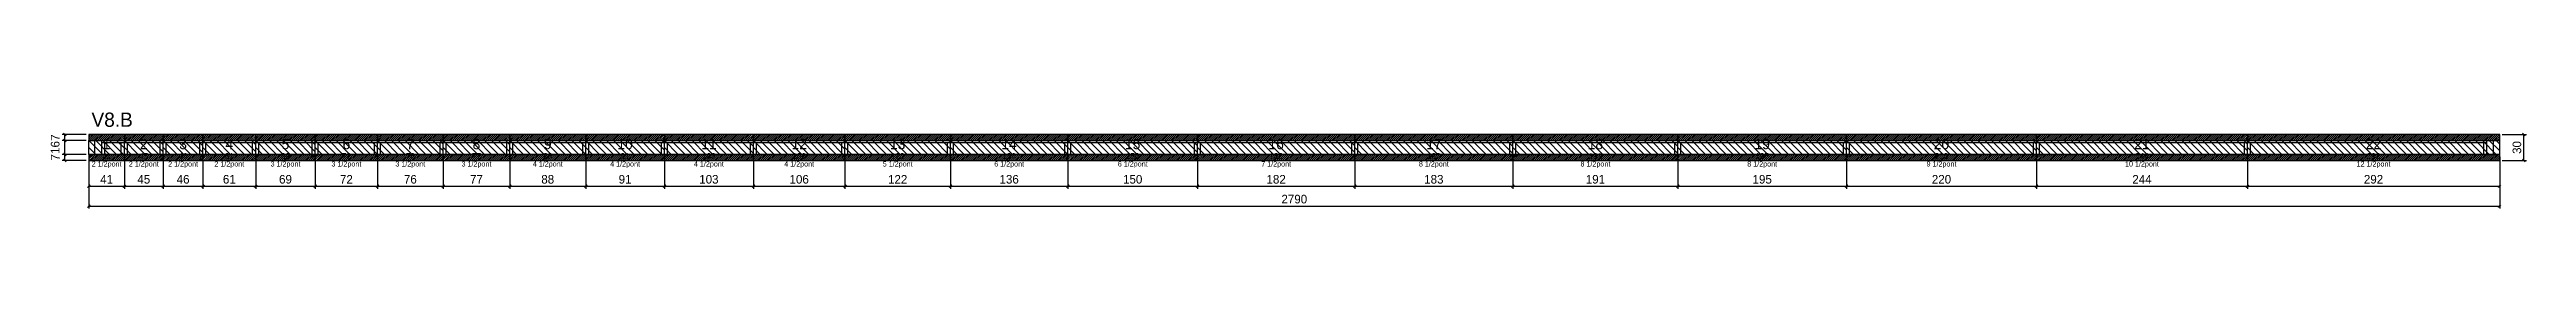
# Model space of a CAD drawing. Extents: x -69 to 5853, y -79 to 33.
# Drawn here: x 2986 to 5853, y -79 to 33 of the extents above; entities that cross this region are included whole.
import ezdxf
from ezdxf.enums import TextEntityAlignment as Align

# ---------------------------------------------------------------- set-up
doc = ezdxf.new("R2010")
doc.units = 0
for name, color, linetype in [('5', 5, 'Continuous'), ('COTA', 241, 'Continuous'), ('NOMENCLATURA', 7, 'Continuous'), ('Painéis', 200, 'Continuous'), ('Reaproveitamento', 30, 'Continuous'), ('SARR_2.2x7', 40, 'Continuous'), ('SARR_3.5x7', 81, 'Continuous'), ('SCO-___-LAJ', 224, 'Continuous'), ('texto', 7, 'Continuous')]:
    doc.layers.add(name, color=color, linetype=linetype)
doc.dimstyles.new('PAINEL', dxfattribs={"dimtxt": 10, "dimasz": 3, "dimexe": 3, "dimexo": 3, "dimgap": 3, "dimtad": 1, "dimblk": 'OBLIQUE', "dimblk1": 'OBLIQUE', "dimcen": 2.5, "dimclrd": 4, "dimclre": 4, "dimclrt": 240, "dimazin": 3, "dimtfac": 1, "dimtmove": 0, "dimatfit": 3})

msp = doc.modelspace()

# ---------------------------------------------------------------- texts
at = {"layer": '5'}
for s, height, p in [('1', 12, (3052.5, -4)), ('2', 12, (3095.5, -4)), ('3', 12, (3141, -4)), ('4', 12, (3194.5, -4)), ('5', 12, (3259.5, -4)), ('6', 12, (3330, -4)), ('7', 12, (3404, -4)), ('8', 12, (3480.5, -4)), ('9', 12, (3563, -4)), ('10', 12, (3652.5, -4)), ('11', 12, (3749.5, -4)), ('12', 12, (3854, -4)), ('13', 12, (3968, -4)), ('14', 12, (4097, -4)), ('15', 12, (4240, -4)), ('16', 12, (4406, -4)), ('17', 12, (4588.5, -4)), ('18', 12, (4775.5, -4)), ('19', 12, (4968.5, -4)), ('20', 12, (5176, -4)), ('21', 12, (5408, -4)), ('22', 12, (5676, -4)), ('41', 7, (3052.5, -18)), ('45', 7, (3095.5, -18)), ('46', 7, (3141, -18)), ('61', 7, (3194.5, -18)), ('69', 7, (3259.5, -18)), ('72', 7, (3330, -18)), ('76', 7, (3404, -18)), ('77', 7, (3480.5, -18)), ('88', 7, (3563, -18)), ('91', 7, (3652.5, -18)), ('103', 7, (3749.5, -18)), ('106', 7, (3854, -18)), ('122', 7, (3968, -18)), ('136', 7, (4097, -18)), ('150', 7, (4240, -18)), ('182', 7, (4406, -18)), ('183', 7, (4588.5, -18)), ('191', 7, (4775.5, -18)), ('195', 7, (4968.5, -18)), ('220', 7, (5176, -18)), ('244', 7, (5408, -18)), ('292', 7, (5676, -18))]:
    msp.add_text(s, height=height, dxfattribs=at).set_placement(p, align=Align.MIDDLE_CENTER)
at = {"layer": 'NOMENCLATURA'}
msp.add_text('V8.B', height=16.5, dxfattribs=at).set_placement((3035, 16))
at = {"layer": 'texto', "char_height": 6, "attachment_point": 5}
for s, insert in [('2 1/2pont', (3052.5, -28)), ('2 1/2pont', (3095.5, -28)), ('2 1/2pont', (3141, -28)), ('2 1/2pont', (3194.5, -28)), ('3 1/2pont', (3259.5, -28)), ('3 1/2pont', (3330, -28)), ('3 1/2pont', (3404, -28)), ('3 1/2pont', (3480.5, -28)), ('4 1/2pont', (3563, -28)), ('4 1/2pont', (3652.5, -28)), ('4 1/2pont', (3749.5, -28)), ('4 1/2pont', (3854, -28)), ('5 1/2pont', (3968, -28)), ('6 1/2pont', (4097, -28)), ('6 1/2pont', (4240, -28)), ('7 1/2pont', (4406, -28)), ('8 1/2pont', (4588.5, -28)), ('8 1/2pont', (4775.5, -28)), ('8 1/2pont', (4968.5, -28)), ('9 1/2pont', (5176, -28)), ('10 1/2pont', (5408, -28)), ('12 1/2pont', (5676, -28))]:
    msp.add_mtext(s, dxfattribs=dict(at, insert=insert))

# ---------------------------------------------------------------- blocks, each defined once
blk = doc.blocks.new('_OBLIQUE')
at = {"color": 0, "linetype": 'BYBLOCK'}
blk.add_line((-0.5, -0.5), (0.5, 0.5), dxfattribs=at)

# ---------------------------------------------------------------- dimensions: what is measured, and where the dimension line sits
at = {"layer": 'COTA'}
for base, p1, p2 in [((3004, 0), (3032, 0), (3032, 7)), ((3004, -16), (3032, -16), (3032, 0)), ((5850, -23), (5822, -23), (5822, 7)), ((3004, -23), (3032, -23), (3032, -16))]:
    msp.add_linear_dim(base=base, p1=p1, p2=p2, angle=90, dimstyle='PAINEL', dxfattribs=at).render()
for base, p1, p2 in [((3032, -53), (3032, -16), (3073, -16)), ((3032, -76), (3032, -16), (5822, -16)), ((3073, -53), (3073, -16), (3118, -16)), ((3118, -53), (3118, -16), (3164, -16)), ((3164, -53), (3164, -16), (3225, -16)), ((3225, -53), (3225, -16), (3294, -16)), ((3294, -53), (3294, -16), (3366, -16)), ((3366, -53), (3366, -16), (3442, -16)), ((3442, -53), (3442, -16), (3519, -16)), ((3519, -53), (3519, -16), (3607, -16)), ((3607, -53), (3607, -16), (3698, -16)), ((3698, -53), (3698, -16), (3801, -16)), ((3801, -53), (3801, -16), (3907, -16)), ((3907, -53), (3907, -16), (4029, -16)), ((4029, -53), (4029, -16), (4165, -16)), ((4165, -53), (4165, -16), (4315, -16)), ((4315, -53), (4315, -16), (4497, -16)), ((4497, -53), (4497, -16), (4680, -16)), ((4680, -53), (4680, -16), (4871, -16)), ((4871, -53), (4871, -16), (5066, -16)), ((5066, -53), (5066, -16), (5286, -16)), ((5286, -53), (5286, -16), (5530, -16)), ((5530, -53), (5530, -16), (5822, -16))]:
    msp.add_linear_dim(base=base, p1=p1, p2=p2, dimstyle='PAINEL', dxfattribs=at).render()

# ---------------------------------------------------------------- hatches: boundary and pattern name
at = {"layer": 'COTA'}
h = msp.add_hatch(dxfattribs=at)
h.set_pattern_fill('ANSI31', scale=0.5)
h.paths.add_polyline_path([(3032, 0), (3073, 0), (3073, 7), (3032, 7)])
h = msp.add_hatch(dxfattribs=at)
h.set_pattern_fill('ANSI31', scale=0.5)
h.paths.add_polyline_path([(3073, 0), (3118, 0), (3118, 7), (3073, 7)])
h = msp.add_hatch(dxfattribs=at)
h.set_pattern_fill('ANSI31', scale=0.5)
h.paths.add_polyline_path([(3118, 0), (3164, 0), (3164, 7), (3118, 7)])
h = msp.add_hatch(dxfattribs=at)
h.set_pattern_fill('ANSI31', scale=0.5)
h.paths.add_polyline_path([(3164, 0), (3225, 0), (3225, 7), (3164, 7)])
h = msp.add_hatch(dxfattribs=at)
h.set_pattern_fill('ANSI31', scale=0.5)
h.paths.add_polyline_path([(3225, 0), (3294, 0), (3294, 7), (3225, 7)])
h = msp.add_hatch(dxfattribs=at)
h.set_pattern_fill('ANSI31', scale=0.5)
h.paths.add_polyline_path([(3294, 0), (3366, 0), (3366, 7), (3294, 7)])
h = msp.add_hatch(dxfattribs=at)
h.set_pattern_fill('ANSI31', scale=0.5)
h.paths.add_polyline_path([(3366, 0), (3442, 0), (3442, 7), (3366, 7)])
h = msp.add_hatch(dxfattribs=at)
h.set_pattern_fill('ANSI31', scale=0.5)
h.paths.add_polyline_path([(3442, 0), (3519, 0), (3519, 7), (3442, 7)])
h = msp.add_hatch(dxfattribs=at)
h.set_pattern_fill('ANSI31', scale=0.5)
h.paths.add_polyline_path([(3519, 0), (3607, 0), (3607, 7), (3519, 7)])
h = msp.add_hatch(dxfattribs=at)
h.set_pattern_fill('ANSI31', scale=0.5)
h.paths.add_polyline_path([(3607, 0), (3698, 0), (3698, 7), (3607, 7)])
h = msp.add_hatch(dxfattribs=at)
h.set_pattern_fill('ANSI31', scale=0.5)
h.paths.add_polyline_path([(3698, 0), (3801, 0), (3801, 7), (3698, 7)])
h = msp.add_hatch(dxfattribs=at)
h.set_pattern_fill('ANSI31', scale=0.5)
h.paths.add_polyline_path([(3801, 0), (3907, 0), (3907, 7), (3801, 7)])
h = msp.add_hatch(dxfattribs=at)
h.set_pattern_fill('ANSI31', scale=0.5)
h.paths.add_polyline_path([(3907, 0), (4029, 0), (4029, 7), (3907, 7)])
h = msp.add_hatch(dxfattribs=at)
h.set_pattern_fill('ANSI31', scale=0.5)
h.paths.add_polyline_path([(4029, 0), (4165, 0), (4165, 7), (4029, 7)])
h = msp.add_hatch(dxfattribs=at)
h.set_pattern_fill('ANSI31', scale=0.5)
h.paths.add_polyline_path([(4165, 0), (4315, 0), (4315, 7), (4165, 7)])
h = msp.add_hatch(dxfattribs=at)
h.set_pattern_fill('ANSI31', scale=0.5)
h.paths.add_polyline_path([(4315, 0), (4497, 0), (4497, 7), (4315, 7)])
h = msp.add_hatch(dxfattribs=at)
h.set_pattern_fill('ANSI31', scale=0.5)
h.paths.add_polyline_path([(4497, 0), (4680, 0), (4680, 7), (4497, 7)])
h = msp.add_hatch(dxfattribs=at)
h.set_pattern_fill('ANSI31', scale=0.5)
h.paths.add_polyline_path([(4680, 0), (4871, 0), (4871, 7), (4680, 7)])
h = msp.add_hatch(dxfattribs=at)
h.set_pattern_fill('ANSI31', scale=0.5)
h.paths.add_polyline_path([(4871, 0), (5066, 0), (5066, 7), (4871, 7)])
h = msp.add_hatch(dxfattribs=at)
h.set_pattern_fill('ANSI31', scale=0.5)
h.paths.add_polyline_path([(5066, 0), (5286, 0), (5286, 7), (5066, 7)])
h = msp.add_hatch(dxfattribs=at)
h.set_pattern_fill('ANSI31', scale=0.5)
h.paths.add_polyline_path([(5286, 0), (5530, 0), (5530, 7), (5286, 7)])
h = msp.add_hatch(dxfattribs=at)
h.set_pattern_fill('ANSI31', scale=0.5)
h.paths.add_polyline_path([(5530, 0), (5822, 0), (5822, 7), (5530, 7)])
h = msp.add_hatch(dxfattribs=at)
h.set_pattern_fill('ANSI31', scale=0.5)
h.paths.add_polyline_path([(3032, -23), (3073, -23), (3073, -16), (3032, -16)])
h = msp.add_hatch(dxfattribs=at)
h.set_pattern_fill('ANSI31', scale=0.5)
h.paths.add_polyline_path([(3073, -23), (3118, -23), (3118, -16), (3073, -16)])
h = msp.add_hatch(dxfattribs=at)
h.set_pattern_fill('ANSI31', scale=0.5)
h.paths.add_polyline_path([(3118, -23), (3164, -23), (3164, -16), (3118, -16)])
h = msp.add_hatch(dxfattribs=at)
h.set_pattern_fill('ANSI31', scale=0.5)
h.paths.add_polyline_path([(3164, -23), (3225, -23), (3225, -16), (3164, -16)])
h = msp.add_hatch(dxfattribs=at)
h.set_pattern_fill('ANSI31', scale=0.5)
h.paths.add_polyline_path([(3225, -23), (3294, -23), (3294, -16), (3225, -16)])
h = msp.add_hatch(dxfattribs=at)
h.set_pattern_fill('ANSI31', scale=0.5)
h.paths.add_polyline_path([(3294, -23), (3366, -23), (3366, -16), (3294, -16)])
h = msp.add_hatch(dxfattribs=at)
h.set_pattern_fill('ANSI31', scale=0.5)
h.paths.add_polyline_path([(3366, -23), (3442, -23), (3442, -16), (3366, -16)])
h = msp.add_hatch(dxfattribs=at)
h.set_pattern_fill('ANSI31', scale=0.5)
h.paths.add_polyline_path([(3442, -23), (3519, -23), (3519, -16), (3442, -16)])
h = msp.add_hatch(dxfattribs=at)
h.set_pattern_fill('ANSI31', scale=0.5)
h.paths.add_polyline_path([(3519, -23), (3607, -23), (3607, -16), (3519, -16)])
h = msp.add_hatch(dxfattribs=at)
h.set_pattern_fill('ANSI31', scale=0.5)
h.paths.add_polyline_path([(3607, -23), (3698, -23), (3698, -16), (3607, -16)])
h = msp.add_hatch(dxfattribs=at)
h.set_pattern_fill('ANSI31', scale=0.5)
h.paths.add_polyline_path([(3698, -23), (3801, -23), (3801, -16), (3698, -16)])
h = msp.add_hatch(dxfattribs=at)
h.set_pattern_fill('ANSI31', scale=0.5)
h.paths.add_polyline_path([(3801, -23), (3907, -23), (3907, -16), (3801, -16)])
h = msp.add_hatch(dxfattribs=at)
h.set_pattern_fill('ANSI31', scale=0.5)
h.paths.add_polyline_path([(3907, -23), (4029, -23), (4029, -16), (3907, -16)])
h = msp.add_hatch(dxfattribs=at)
h.set_pattern_fill('ANSI31', scale=0.5)
h.paths.add_polyline_path([(4029, -23), (4165, -23), (4165, -16), (4029, -16)])
h = msp.add_hatch(dxfattribs=at)
h.set_pattern_fill('ANSI31', scale=0.5)
h.paths.add_polyline_path([(4165, -23), (4315, -23), (4315, -16), (4165, -16)])
h = msp.add_hatch(dxfattribs=at)
h.set_pattern_fill('ANSI31', scale=0.5)
h.paths.add_polyline_path([(4315, -23), (4497, -23), (4497, -16), (4315, -16)])
h = msp.add_hatch(dxfattribs=at)
h.set_pattern_fill('ANSI31', scale=0.5)
h.paths.add_polyline_path([(4497, -23), (4680, -23), (4680, -16), (4497, -16)])
h = msp.add_hatch(dxfattribs=at)
h.set_pattern_fill('ANSI31', scale=0.5)
h.paths.add_polyline_path([(4680, -23), (4871, -23), (4871, -16), (4680, -16)])
h = msp.add_hatch(dxfattribs=at)
h.set_pattern_fill('ANSI31', scale=0.5)
h.paths.add_polyline_path([(4871, -23), (5066, -23), (5066, -16), (4871, -16)])
h = msp.add_hatch(dxfattribs=at)
h.set_pattern_fill('ANSI31', scale=0.5)
h.paths.add_polyline_path([(5066, -23), (5286, -23), (5286, -16), (5066, -16)])
h = msp.add_hatch(dxfattribs=at)
h.set_pattern_fill('ANSI31', scale=0.5)
h.paths.add_polyline_path([(5286, -23), (5530, -23), (5530, -16), (5286, -16)])
h = msp.add_hatch(dxfattribs=at)
h.set_pattern_fill('ANSI31', scale=0.5)
h.paths.add_polyline_path([(5530, -23), (5822, -23), (5822, -16), (5530, -16)])

# ---------------------------------------------------------------- linework, layer by layer
at = {"layer": 'Painéis'}
for p, q in [((3032, 0), (3073, 0)), ((3032, -16), (3032, 0)), ((3073, -16), (3073, 0)), ((3073, -16), (3073, 0)), ((3073, 0), (3118, 0)), ((3073, -16), (3073, 0)), ((3118, -16), (3118, 0)), ((3118, -16), (3118, 0)), ((3118, 0), (3164, 0)), ((3118, -16), (3118, 0)), ((3164, -16), (3164, 0)), ((3164, -16), (3164, 0)), ((3164, 0), (3225, 0)), ((3164, -16), (3164, 0)), ((3225, -16), (3225, 0)), ((3225, -16), (3225, 0)), ((3225, 0), (3294, 0)), ((3225, -16), (3225, 0)), ((3294, -16), (3294, 0)), ((3294, -16), (3294, 0)), ((3294, 0), (3366, 0)), ((3294, -16), (3294, 0)), ((3366, -16), (3366, 0)), ((3366, -16), (3366, 0)), ((3366, 0), (3442, 0)), ((3366, -16), (3366, 0)), ((3442, -16), (3442, 0)), ((3442, -16), (3442, 0)), ((3442, 0), (3519, 0)), ((3442, -16), (3442, 0)), ((3519, -16), (3519, 0)), ((3519, -16), (3519, 0)), ((3519, 0), (3607, 0)), ((3519, -16), (3519, 0)), ((3607, -16), (3607, 0)), ((3607, -16), (3607, 0)), ((3607, 0), (3698, 0)), ((3607, -16), (3607, 0)), ((3698, -16), (3698, 0)), ((3698, -16), (3698, 0)), ((3698, 0), (3801, 0)), ((3698, -16), (3698, 0)), ((3801, -16), (3801, 0)), ((3801, -16), (3801, 0)), ((3801, 0), (3907, 0)), ((3801, -16), (3801, 0)), ((3907, -16), (3907, 0)), ((3907, -16), (3907, 0)), ((3907, 0), (4029, 0)), ((3907, -16), (3907, 0)), ((4029, -16), (4029, 0)), ((4029, -16), (4029, 0)), ((4029, 0), (4165, 0)), ((4029, -16), (4029, 0)), ((4165, -16), (4165, 0)), ((4165, -16), (4165, 0)), ((4165, 0), (4315, 0)), ((4165, -16), (4165, 0)), ((4315, -16), (4315, 0)), ((4315, -16), (4315, 0)), ((4315, 0), (4497, 0)), ((4315, -16), (4315, 0)), ((4497, -16), (4497, 0)), ((4497, -16), (4497, 0)), ((4497, 0), (4680, 0)), ((4497, -16), (4497, 0)), ((4680, -16), (4680, 0)), ((4680, -16), (4680, 0)), ((4680, 0), (4871, 0)), ((4680, -16), (4680, 0)), ((4871, -16), (4871, 0)), ((4871, -16), (4871, 0)), ((4871, 0), (5066, 0)), ((4871, -16), (4871, 0)), ((5066, -16), (5066, 0)), ((5066, -16), (5066, 0)), ((5066, 0), (5286, 0)), ((5066, -16), (5066, 0)), ((5286, -16), (5286, 0)), ((5286, -16), (5286, 0)), ((5286, 0), (5530, 0)), ((5286, -16), (5286, 0)), ((5530, -16), (5530, 0)), ((5530, -16), (5530, 0)), ((5530, 0), (5822, 0)), ((5530, -16), (5530, 0)), ((5822, -16), (5822, 0)), ((3032, -16), (3073, -16)), ((3073, -16), (3118, -16)), ((3118, -16), (3164, -16)), ((3164, -16), (3225, -16)), ((3225, -16), (3294, -16)), ((3294, -16), (3366, -16)), ((3366, -16), (3442, -16)), ((3442, -16), (3519, -16)), ((3519, -16), (3607, -16)), ((3607, -16), (3698, -16)), ((3698, -16), (3801, -16)), ((3801, -16), (3907, -16)), ((3907, -16), (4029, -16)), ((4029, -16), (4165, -16)), ((4165, -16), (4315, -16)), ((4315, -16), (4497, -16)), ((4497, -16), (4680, -16)), ((4680, -16), (4871, -16)), ((4871, -16), (5066, -16)), ((5066, -16), (5286, -16)), ((5286, -16), (5530, -16)), ((5530, -16), (5822, -16))]:
    msp.add_line(p, q, dxfattribs=at)
at = {"layer": 'Reaproveitamento', "color": 30}
for p, q in [((3048, -16), (3032, 0)), ((3056, -16), (3040, 0)), ((3064, -16), (3048, 0)), ((3072, -16), (3056, 0)), ((3073, -9), (3064, 0)), ((3073, -1), (3072, 0)), ((3089, -16), (3073, 0)), ((3097, -16), (3081, 0)), ((3105, -16), (3089, 0)), ((3113, -16), (3097, 0)), ((3118, -13), (3105, 0)), ((3118, -5), (3113, 0)), ((3134, -16), (3118, 0)), ((3142, -16), (3126, 0)), ((3150, -16), (3134, 0)), ((3158, -16), (3142, 0)), ((3164, -14), (3150, 0)), ((3164, -6), (3158, 0)), ((3180, -16), (3164, 0)), ((3188, -16), (3172, 0)), ((3196, -16), (3180, 0)), ((3204, -16), (3188, 0)), ((3212, -16), (3196, 0)), ((3220, -16), (3204, 0)), ((3225, -13), (3212, 0)), ((3225, -5), (3220, 0)), ((3241, -16), (3225, 0)), ((3249, -16), (3233, 0)), ((3257, -16), (3241, 0)), ((3265, -16), (3249, 0)), ((3273, -16), (3257, 0)), ((3281, -16), (3265, 0)), ((3289, -16), (3273, 0)), ((3294, -13), (3281, 0)), ((3294, -5), (3289, 0)), ((3310, -16), (3294, 0)), ((3318, -16), (3302, 0)), ((3326, -16), (3310, 0)), ((3334, -16), (3318, 0)), ((3342, -16), (3326, 0)), ((3350, -16), (3334, 0)), ((3358, -16), (3342, 0)), ((3366, -16), (3350, 0)), ((3366, -8), (3358, 0)), ((3366, 0), (3366, 0)), ((3382, -16), (3366, 0)), ((3390, -16), (3374, 0)), ((3398, -16), (3382, 0)), ((3406, -16), (3390, 0)), ((3414, -16), (3398, 0)), ((3422, -16), (3406, 0)), ((3430, -16), (3414, 0)), ((3438, -16), (3422, 0)), ((3442, -12), (3430, 0)), ((3442, -4), (3438, 0)), ((3458, -16), (3442, 0)), ((3466, -16), (3450, 0)), ((3474, -16), (3458, 0)), ((3482, -16), (3466, 0)), ((3490, -16), (3474, 0)), ((3498, -16), (3482, 0)), ((3506, -16), (3490, 0)), ((3514, -16), (3498, 0)), ((3519, -13), (3506, 0)), ((3519, -5), (3514, 0)), ((3535, -16), (3519, 0)), ((3543, -16), (3527, 0)), ((3551, -16), (3535, 0)), ((3559, -16), (3543, 0)), ((3567, -16), (3551, 0)), ((3575, -16), (3559, 0)), ((3583, -16), (3567, 0)), ((3591, -16), (3575, 0)), ((3599, -16), (3583, 0)), ((3607, -16), (3591, 0)), ((3607, -8), (3599, 0)), ((3607, 0), (3607, 0)), ((3623, -16), (3607, 0)), ((3631, -16), (3615, 0)), ((3639, -16), (3623, 0)), ((3647, -16), (3631, 0)), ((3655, -16), (3639, 0)), ((3663, -16), (3647, 0)), ((3671, -16), (3655, 0)), ((3679, -16), (3663, 0)), ((3687, -16), (3671, 0)), ((3695, -16), (3679, 0)), ((3698, -11), (3687, 0)), ((3698, -3), (3695, 0)), ((3714, -16), (3698, 0)), ((3722, -16), (3706, 0)), ((3730, -16), (3714, 0)), ((3738, -16), (3722, 0)), ((3746, -16), (3730, 0)), ((3754, -16), (3738, 0)), ((3762, -16), (3746, 0)), ((3770, -16), (3754, 0)), ((3778, -16), (3762, 0)), ((3786, -16), (3770, 0)), ((3794, -16), (3778, 0)), ((3801, -15), (3786, 0)), ((3801, -7), (3794, 0)), ((3817, -16), (3801, 0)), ((3825, -16), (3809, 0)), ((3833, -16), (3817, 0)), ((3841, -16), (3825, 0)), ((3849, -16), (3833, 0)), ((3857, -16), (3841, 0)), ((3865, -16), (3849, 0)), ((3873, -16), (3857, 0)), ((3881, -16), (3865, 0)), ((3889, -16), (3873, 0)), ((3897, -16), (3881, 0)), ((3905, -16), (3889, 0)), ((3907, -10), (3897, 0)), ((3907, -2), (3905, 0)), ((3923, -16), (3907, 0)), ((3931, -16), (3915, 0)), ((3939, -16), (3923, 0)), ((3947, -16), (3931, 0)), ((3955, -16), (3939, 0)), ((3963, -16), (3947, 0)), ((3971, -16), (3955, 0)), ((3979, -16), (3963, 0)), ((3987, -16), (3971, 0)), ((3995, -16), (3979, 0)), ((4003, -16), (3987, 0)), ((4011, -16), (3995, 0)), ((4019, -16), (4003, 0)), ((4027, -16), (4011, 0)), ((4029, -10), (4019, 0)), ((4029, -2), (4027, 0)), ((4045, -16), (4029, 0)), ((4053, -16), (4037, 0)), ((4061, -16), (4045, 0)), ((4069, -16), (4053, 0)), ((4077, -16), (4061, 0)), ((4085, -16), (4069, 0)), ((4093, -16), (4077, 0)), ((4101, -16), (4085, 0)), ((4109, -16), (4093, 0)), ((4117, -16), (4101, 0)), ((4125, -16), (4109, 0)), ((4133, -16), (4117, 0)), ((4141, -16), (4125, 0)), ((4149, -16), (4133, 0)), ((4157, -16), (4141, 0)), ((4165, -16), (4149, 0)), ((4165, -8), (4157, 0)), ((4165, 0), (4165, 0)), ((4181, -16), (4165, 0)), ((4189, -16), (4173, 0)), ((4197, -16), (4181, 0)), ((4205, -16), (4189, 0)), ((4213, -16), (4197, 0)), ((4221, -16), (4205, 0)), ((4229, -16), (4213, 0)), ((4237, -16), (4221, 0)), ((4245, -16), (4229, 0)), ((4253, -16), (4237, 0)), ((4261, -16), (4245, 0)), ((4269, -16), (4253, 0)), ((4277, -16), (4261, 0)), ((4285, -16), (4269, 0)), ((4293, -16), (4277, 0)), ((4301, -16), (4285, 0)), ((4309, -16), (4293, 0)), ((4315, -14), (4301, 0)), ((4315, -6), (4309, 0)), ((4331, -16), (4315, 0)), ((4339, -16), (4323, 0)), ((4347, -16), (4331, 0)), ((4355, -16), (4339, 0)), ((4363, -16), (4347, 0)), ((4371, -16), (4355, 0)), ((4379, -16), (4363, 0)), ((4387, -16), (4371, 0)), ((4395, -16), (4379, 0)), ((4403, -16), (4387, 0)), ((4411, -16), (4395, 0)), ((4419, -16), (4403, 0)), ((4427, -16), (4411, 0)), ((4435, -16), (4419, 0)), ((4443, -16), (4427, 0)), ((4451, -16), (4435, 0)), ((4459, -16), (4443, 0)), ((4467, -16), (4451, 0)), ((4475, -16), (4459, 0)), ((4483, -16), (4467, 0)), ((4491, -16), (4475, 0)), ((4497, -14), (4483, 0)), ((4497, -6), (4491, 0)), ((4513, -16), (4497, 0)), ((4521, -16), (4505, 0)), ((4529, -16), (4513, 0)), ((4537, -16), (4521, 0)), ((4545, -16), (4529, 0)), ((4553, -16), (4537, 0)), ((4561, -16), (4545, 0)), ((4569, -16), (4553, 0)), ((4577, -16), (4561, 0)), ((4585, -16), (4569, 0)), ((4593, -16), (4577, 0)), ((4601, -16), (4585, 0)), ((4609, -16), (4593, 0)), ((4617, -16), (4601, 0)), ((4625, -16), (4609, 0)), ((4633, -16), (4617, 0)), ((4641, -16), (4625, 0)), ((4649, -16), (4633, 0)), ((4657, -16), (4641, 0)), ((4665, -16), (4649, 0)), ((4673, -16), (4657, 0)), ((4680, -15), (4665, 0)), ((4680, -7), (4673, 0)), ((4696, -16), (4680, 0)), ((4704, -16), (4688, 0)), ((4712, -16), (4696, 0)), ((4720, -16), (4704, 0)), ((4728, -16), (4712, 0)), ((4736, -16), (4720, 0)), ((4744, -16), (4728, 0)), ((4752, -16), (4736, 0)), ((4760, -16), (4744, 0)), ((4768, -16), (4752, 0)), ((4776, -16), (4760, 0)), ((4784, -16), (4768, 0)), ((4792, -16), (4776, 0)), ((4800, -16), (4784, 0)), ((4808, -16), (4792, 0)), ((4816, -16), (4800, 0)), ((4824, -16), (4808, 0)), ((4832, -16), (4816, 0)), ((4840, -16), (4824, 0)), ((4848, -16), (4832, 0)), ((4856, -16), (4840, 0)), ((4864, -16), (4848, 0)), ((4871, -15), (4856, 0)), ((4871, -7), (4864, 0)), ((4887, -16), (4871, 0)), ((4895, -16), (4879, 0)), ((4903, -16), (4887, 0)), ((4911, -16), (4895, 0)), ((4919, -16), (4903, 0)), ((4927, -16), (4911, 0)), ((4935, -16), (4919, 0)), ((4943, -16), (4927, 0)), ((4951, -16), (4935, 0)), ((4959, -16), (4943, 0)), ((4967, -16), (4951, 0)), ((4975, -16), (4959, 0)), ((4983, -16), (4967, 0)), ((4991, -16), (4975, 0)), ((4999, -16), (4983, 0)), ((5007, -16), (4991, 0)), ((5015, -16), (4999, 0)), ((5023, -16), (5007, 0)), ((5031, -16), (5015, 0)), ((5039, -16), (5023, 0)), ((5047, -16), (5031, 0)), ((5055, -16), (5039, 0)), ((5063, -16), (5047, 0)), ((5066, -11), (5055, 0)), ((5066, -3), (5063, 0)), ((5082, -16), (5066, 0)), ((5090, -16), (5074, 0)), ((5098, -16), (5082, 0)), ((5106, -16), (5090, 0)), ((5114, -16), (5098, 0)), ((5122, -16), (5106, 0)), ((5130, -16), (5114, 0)), ((5138, -16), (5122, 0)), ((5146, -16), (5130, 0)), ((5154, -16), (5138, 0)), ((5162, -16), (5146, 0)), ((5170, -16), (5154, 0)), ((5178, -16), (5162, 0)), ((5186, -16), (5170, 0)), ((5194, -16), (5178, 0)), ((5202, -16), (5186, 0)), ((5210, -16), (5194, 0)), ((5218, -16), (5202, 0)), ((5226, -16), (5210, 0)), ((5234, -16), (5218, 0)), ((5242, -16), (5226, 0)), ((5250, -16), (5234, 0)), ((5258, -16), (5242, 0)), ((5266, -16), (5250, 0)), ((5274, -16), (5258, 0)), ((5282, -16), (5266, 0)), ((5286, -12), (5274, 0)), ((5286, -4), (5282, 0)), ((5302, -16), (5286, 0)), ((5310, -16), (5294, 0)), ((5318, -16), (5302, 0)), ((5326, -16), (5310, 0)), ((5334, -16), (5318, 0)), ((5342, -16), (5326, 0)), ((5350, -16), (5334, 0)), ((5358, -16), (5342, 0)), ((5366, -16), (5350, 0)), ((5374, -16), (5358, 0)), ((5382, -16), (5366, 0)), ((5390, -16), (5374, 0)), ((5398, -16), (5382, 0)), ((5406, -16), (5390, 0)), ((5414, -16), (5398, 0)), ((5422, -16), (5406, 0)), ((5430, -16), (5414, 0)), ((5438, -16), (5422, 0)), ((5446, -16), (5430, 0)), ((5454, -16), (5438, 0)), ((5462, -16), (5446, 0)), ((5470, -16), (5454, 0)), ((5478, -16), (5462, 0)), ((5486, -16), (5470, 0)), ((5494, -16), (5478, 0)), ((5502, -16), (5486, 0)), ((5510, -16), (5494, 0)), ((5518, -16), (5502, 0)), ((5526, -16), (5510, 0)), ((5530, -12), (5518, 0)), ((5530, -4), (5526, 0)), ((5546, -16), (5530, 0)), ((5554, -16), (5538, 0)), ((5562, -16), (5546, 0)), ((5570, -16), (5554, 0)), ((5578, -16), (5562, 0)), ((5586, -16), (5570, 0)), ((5594, -16), (5578, 0)), ((5602, -16), (5586, 0)), ((5610, -16), (5594, 0)), ((5618, -16), (5602, 0)), ((5626, -16), (5610, 0)), ((5634, -16), (5618, 0)), ((5642, -16), (5626, 0)), ((5650, -16), (5634, 0)), ((5658, -16), (5642, 0)), ((5666, -16), (5650, 0)), ((5674, -16), (5658, 0)), ((5682, -16), (5666, 0)), ((5690, -16), (5674, 0)), ((5698, -16), (5682, 0)), ((5706, -16), (5690, 0)), ((5714, -16), (5698, 0)), ((5722, -16), (5706, 0)), ((5730, -16), (5714, 0)), ((5738, -16), (5722, 0)), ((5746, -16), (5730, 0)), ((5754, -16), (5738, 0)), ((5762, -16), (5746, 0)), ((5770, -16), (5754, 0)), ((5778, -16), (5762, 0)), ((5786, -16), (5770, 0)), ((5794, -16), (5778, 0)), ((5802, -16), (5786, 0)), ((5810, -16), (5794, 0)), ((5818, -16), (5802, 0)), ((5822, -12), (5810, 0)), ((5822, -4), (5818, 0)), ((3040, -16), (3032, -8)), ((3032, -16), (3032, -16)), ((3081, -16), (3073, -8)), ((3073, -16), (3073, -16)), ((3126, -16), (3118, -8)), ((3118, -16), (3118, -16)), ((3172, -16), (3164, -8)), ((3164, -16), (3164, -16)), ((3233, -16), (3225, -8)), ((3225, -16), (3225, -16)), ((3302, -16), (3294, -8)), ((3294, -16), (3294, -16)), ((3374, -16), (3366, -8)), ((3366, -16), (3366, -16)), ((3450, -16), (3442, -8)), ((3442, -16), (3442, -16)), ((3527, -16), (3519, -8)), ((3519, -16), (3519, -16)), ((3615, -16), (3607, -8)), ((3607, -16), (3607, -16)), ((3706, -16), (3698, -8)), ((3698, -16), (3698, -16)), ((3809, -16), (3801, -8)), ((3801, -16), (3801, -16)), ((3915, -16), (3907, -8)), ((3907, -16), (3907, -16)), ((4037, -16), (4029, -8)), ((4029, -16), (4029, -16)), ((4173, -16), (4165, -8)), ((4165, -16), (4165, -16)), ((4323, -16), (4315, -8)), ((4315, -16), (4315, -16)), ((4505, -16), (4497, -8)), ((4497, -16), (4497, -16)), ((4688, -16), (4680, -8)), ((4680, -16), (4680, -16)), ((4879, -16), (4871, -8)), ((4871, -16), (4871, -16)), ((5074, -16), (5066, -8)), ((5066, -16), (5066, -16)), ((5294, -16), (5286, -8)), ((5286, -16), (5286, -16)), ((5538, -16), (5530, -8)), ((5530, -16), (5530, -16))]:
    msp.add_line(p, q, dxfattribs=at)
at = {"layer": 'SARR_2.2x7'}
for p, q in [((3039, -16), (3039, 0)), ((5815, -16), (5815, 0)), ((3047, -2.2), (3073, -2.2)), ((3073, -2.2), (3118, -2.2)), ((3118, -2.2), (3164, -2.2)), ((3164, -2.2), (3225, -2.2)), ((3225, -2.2), (3294, -2.2)), ((3294, -2.2), (3366, -2.2)), ((3366, -2.2), (3442, -2.2)), ((3442, -2.2), (3519, -2.2)), ((3519, -2.2), (3607, -2.2)), ((3607, -2.2), (3698, -2.2)), ((3698, -2.2), (3801, -2.2)), ((3801, -2.2), (3907, -2.2)), ((3907, -2.2), (4029, -2.2)), ((4029, -2.2), (4165, -2.2)), ((4165, -2.2), (4315, -2.2)), ((4315, -2.2), (4497, -2.2)), ((4497, -2.2), (4680, -2.2)), ((4680, -2.2), (4871, -2.2)), ((4871, -2.2), (5066, -2.2)), ((5066, -2.2), (5286, -2.2)), ((5286, -2.2), (5530, -2.2)), ((5530, -2.2), (5807, -2.2))]:
    msp.add_line(p, q, dxfattribs=at)
at = {"layer": 'SARR_3.5x7'}
for p, q in [((3047, -16), (3047, 0)), ((3073, -16), (3073, 0)), ((3073, -16), (3073, 0)), ((3118, -16), (3118, 0)), ((3118, -16), (3118, 0)), ((3164, -16), (3164, 0)), ((3164, -16), (3164, 0)), ((3225, -16), (3225, 0)), ((3225, -16), (3225, 0)), ((3294, -16), (3294, 0)), ((3294, -16), (3294, 0)), ((3366, -16), (3366, 0)), ((3366, -16), (3366, 0)), ((3442, -16), (3442, 0)), ((3442, -16), (3442, 0)), ((3519, -16), (3519, 0)), ((3519, -16), (3519, 0)), ((3607, -16), (3607, 0)), ((3607, -16), (3607, 0)), ((3698, -16), (3698, 0)), ((3698, -16), (3698, 0)), ((3801, -16), (3801, 0)), ((3801, -16), (3801, 0)), ((3907, -16), (3907, 0)), ((3907, -16), (3907, 0)), ((4029, -16), (4029, 0)), ((4029, -16), (4029, 0)), ((4165, -16), (4165, 0)), ((4165, -16), (4165, 0)), ((4315, -16), (4315, 0)), ((4315, -16), (4315, 0)), ((4497, -16), (4497, 0)), ((4497, -16), (4497, 0)), ((4680, -16), (4680, 0)), ((4680, -16), (4680, 0)), ((4871, -16), (4871, 0)), ((4871, -16), (4871, 0)), ((5066, -16), (5066, 0)), ((5066, -16), (5066, 0)), ((5286, -16), (5286, 0)), ((5286, -16), (5286, 0)), ((5530, -16), (5530, 0)), ((5530, -16), (5530, 0)), ((5807, -16), (5807, 0)), ((3047, -16), (3050.5, -16)), ((3050.5, -16), (3050.5, -2.2)), ((3069.5, -16), (3069.5, -2.2)), ((3069.5, -16), (3073, -16)), ((3073, -16), (3076.5, -16)), ((3076.5, -16), (3076.5, -2.2)), ((3114.5, -16), (3114.5, -2.2)), ((3114.5, -16), (3118, -16)), ((3118, -16), (3121.5, -16)), ((3121.5, -16), (3121.5, -2.2)), ((3160.5, -16), (3160.5, -2.2)), ((3160.5, -16), (3164, -16)), ((3164, -16), (3167.5, -16)), ((3167.5, -16), (3167.5, -2.2)), ((3221.5, -16), (3221.5, -2.2)), ((3221.5, -16), (3225, -16)), ((3225, -16), (3228.5, -16)), ((3228.5, -16), (3228.5, -2.2)), ((3290.5, -16), (3290.5, -2.2)), ((3290.5, -16), (3294, -16)), ((3294, -16), (3297.5, -16)), ((3297.5, -16), (3297.5, -2.2)), ((3362.5, -16), (3362.5, -2.2)), ((3362.5, -16), (3366, -16)), ((3366, -16), (3369.5, -16)), ((3369.5, -16), (3369.5, -2.2)), ((3438.5, -16), (3438.5, -2.2)), ((3438.5, -16), (3442, -16)), ((3442, -16), (3445.5, -16)), ((3445.5, -16), (3445.5, -2.2)), ((3515.5, -16), (3515.5, -2.2)), ((3515.5, -16), (3519, -16)), ((3519, -16), (3522.5, -16)), ((3522.5, -16), (3522.5, -2.2)), ((3603.5, -16), (3603.5, -2.2)), ((3603.5, -16), (3607, -16)), ((3607, -16), (3610.5, -16)), ((3610.5, -16), (3610.5, -2.2)), ((3694.5, -16), (3694.5, -2.2)), ((3694.5, -16), (3698, -16)), ((3698, -16), (3701.5, -16)), ((3701.5, -16), (3701.5, -2.2)), ((3797.5, -16), (3797.5, -2.2)), ((3797.5, -16), (3801, -16)), ((3801, -16), (3804.5, -16)), ((3804.5, -16), (3804.5, -2.2)), ((3903.5, -16), (3903.5, -2.2)), ((3903.5, -16), (3907, -16)), ((3907, -16), (3910.5, -16)), ((3910.5, -16), (3910.5, -2.2)), ((4025.5, -16), (4025.5, -2.2)), ((4025.5, -16), (4029, -16)), ((4029, -16), (4032.5, -16)), ((4032.5, -16), (4032.5, -2.2)), ((4161.5, -16), (4161.5, -2.2)), ((4161.5, -16), (4165, -16)), ((4165, -16), (4168.5, -16)), ((4168.5, -16), (4168.5, -2.2)), ((4311.5, -16), (4311.5, -2.2)), ((4311.5, -16), (4315, -16)), ((4315, -16), (4318.5, -16)), ((4318.5, -16), (4318.5, -2.2)), ((4493.5, -16), (4493.5, -2.2)), ((4493.5, -16), (4497, -16)), ((4497, -16), (4500.5, -16)), ((4500.5, -16), (4500.5, -2.2)), ((4676.5, -16), (4676.5, -2.2)), ((4676.5, -16), (4680, -16)), ((4680, -16), (4683.5, -16)), ((4683.5, -16), (4683.5, -2.2)), ((4867.5, -16), (4867.5, -2.2)), ((4867.5, -16), (4871, -16)), ((4871, -16), (4874.5, -16)), ((4874.5, -16), (4874.5, -2.2)), ((5062.5, -16), (5062.5, -2.2)), ((5062.5, -16), (5066, -16)), ((5066, -16), (5069.5, -16)), ((5069.5, -16), (5069.5, -2.2)), ((5282.5, -16), (5282.5, -2.2)), ((5282.5, -16), (5286, -16)), ((5286, -16), (5289.5, -16)), ((5289.5, -16), (5289.5, -2.2)), ((5526.5, -16), (5526.5, -2.2)), ((5526.5, -16), (5530, -16)), ((5530, -16), (5533.5, -16)), ((5533.5, -16), (5533.5, -2.2)), ((5803.5, -16), (5803.5, -2.2)), ((5803.5, -16), (5807, -16))]:
    msp.add_line(p, q, dxfattribs=at)
at = {"layer": 'SCO-___-LAJ'}
for points in [[(3032, 0), (3073, 0), (3073, 7), (3032, 7)], [(3073, 0), (3118, 0), (3118, 7), (3073, 7)], [(3118, 0), (3164, 0), (3164, 7), (3118, 7)], [(3164, 0), (3225, 0), (3225, 7), (3164, 7)], [(3225, 0), (3294, 0), (3294, 7), (3225, 7)], [(3294, 0), (3366, 0), (3366, 7), (3294, 7)], [(3366, 0), (3442, 0), (3442, 7), (3366, 7)], [(3442, 0), (3519, 0), (3519, 7), (3442, 7)], [(3519, 0), (3607, 0), (3607, 7), (3519, 7)], [(3607, 0), (3698, 0), (3698, 7), (3607, 7)], [(3698, 0), (3801, 0), (3801, 7), (3698, 7)], [(3801, 0), (3907, 0), (3907, 7), (3801, 7)], [(3907, 0), (4029, 0), (4029, 7), (3907, 7)], [(4029, 0), (4165, 0), (4165, 7), (4029, 7)], [(4165, 0), (4315, 0), (4315, 7), (4165, 7)], [(4315, 0), (4497, 0), (4497, 7), (4315, 7)], [(4497, 0), (4680, 0), (4680, 7), (4497, 7)], [(4680, 0), (4871, 0), (4871, 7), (4680, 7)], [(4871, 0), (5066, 0), (5066, 7), (4871, 7)], [(5066, 0), (5286, 0), (5286, 7), (5066, 7)], [(5286, 0), (5530, 0), (5530, 7), (5286, 7)], [(5530, 0), (5822, 0), (5822, 7), (5530, 7)], [(3032, -23), (3073, -23), (3073, -16), (3032, -16)], [(3073, -23), (3118, -23), (3118, -16), (3073, -16)], [(3118, -23), (3164, -23), (3164, -16), (3118, -16)], [(3164, -23), (3225, -23), (3225, -16), (3164, -16)], [(3225, -23), (3294, -23), (3294, -16), (3225, -16)], [(3294, -23), (3366, -23), (3366, -16), (3294, -16)], [(3366, -23), (3442, -23), (3442, -16), (3366, -16)], [(3442, -23), (3519, -23), (3519, -16), (3442, -16)], [(3519, -23), (3607, -23), (3607, -16), (3519, -16)], [(3607, -23), (3698, -23), (3698, -16), (3607, -16)], [(3698, -23), (3801, -23), (3801, -16), (3698, -16)], [(3801, -23), (3907, -23), (3907, -16), (3801, -16)], [(3907, -23), (4029, -23), (4029, -16), (3907, -16)], [(4029, -23), (4165, -23), (4165, -16), (4029, -16)], [(4165, -23), (4315, -23), (4315, -16), (4165, -16)], [(4315, -23), (4497, -23), (4497, -16), (4315, -16)], [(4497, -23), (4680, -23), (4680, -16), (4497, -16)], [(4680, -23), (4871, -23), (4871, -16), (4680, -16)], [(4871, -23), (5066, -23), (5066, -16), (4871, -16)], [(5066, -23), (5286, -23), (5286, -16), (5066, -16)], [(5286, -23), (5530, -23), (5530, -16), (5286, -16)], [(5530, -23), (5822, -23), (5822, -16), (5530, -16)]]:
    msp.add_lwpolyline(points, close=True, dxfattribs=at)

msp.set_redraw_order([(e.dxf.handle, doc.entitydb.next_handle()) for e in msp.query("TEXT MTEXT ATTDEF DIMENSION ARC_DIMENSION")])  # texts and dimensions are drawn at this point

doc.saveas('drawing.dxf')
